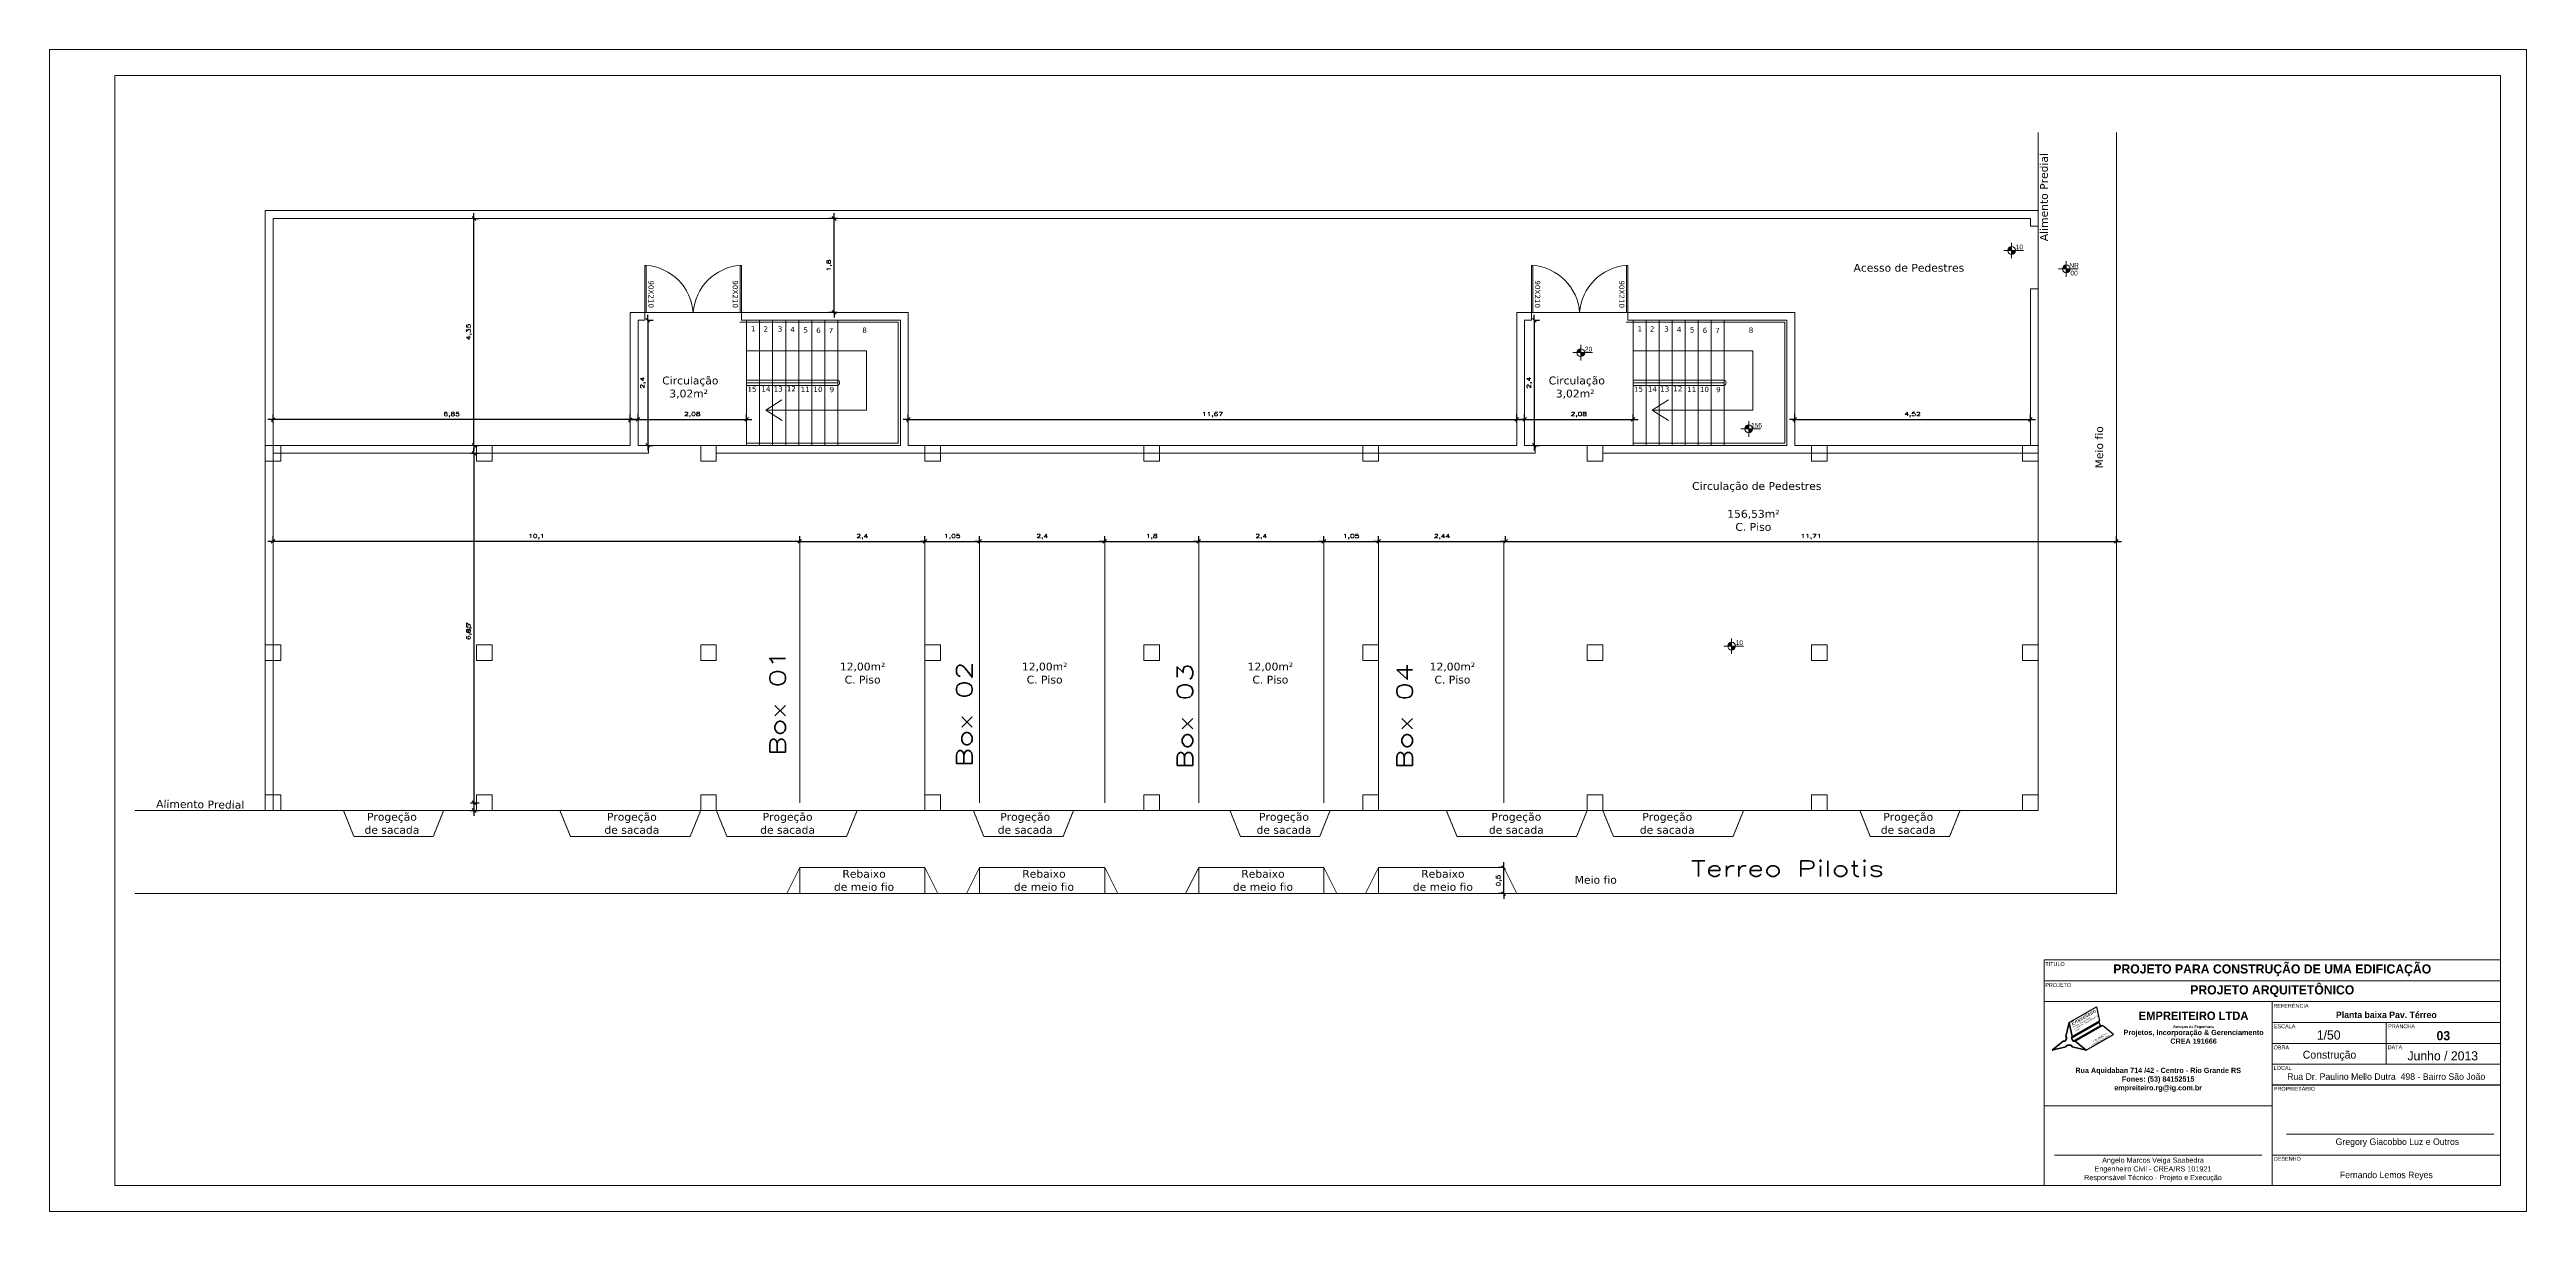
# Paper-space layout 'Planta baixa Pav.Térreo (5)' of a CAD drawing. Header units: millimetres. Extents: x -9 to 941, y 164 to 610.
# The model-space entities are those that its viewports show. They can reach past a viewport. Long polylines and large blocks are cut down to what shows.
import ezdxf

# ---------------------------------------------------------------- set-up
doc = ezdxf.new("R2010")
doc.units = ezdxf.units.MM
doc.linetypes.add('DASHED', pattern=[0.75, 0.5, -0.25])
for name, color, linetype in [('Auxiliar', 1, 'Continuous'), ('Camada1', 6, 'Continuous'), ('Camada2', 1, 'Continuous'), ('Camada4', 2, 'Continuous'), ('ESQUADRIA', 2, 'Continuous'), ('letras', 3, 'Continuous'), ('PAREDE', 6, 'Continuous'), ('SELO', 11, 'Continuous'), ('selo empreiteiro', 24, 'Continuous'), ('Textos', 2, 'Continuous')]:
    doc.layers.add(name, color=color, linetype=linetype)
doc.layers.add('Cota nível-baixa', color=240, linetype='Continuous', lineweight=5)
doc.layers.add('Prancha', color=6, linetype='Continuous', lineweight=20)
doc.styles.add('ARIAL', font='arial.ttf')
doc.styles.add('REGUA60', font='romansx2.shx', dxfattribs={"width": 1.4})
doc.styles.add('Régua 60', font='arial.ttf', dxfattribs={"height": 9})
doc.styles.get("Standard").update_dxf_attribs({"font": 'verdana.ttf'})
doc.dimstyles.new('Cota Vinícius1', dxfattribs={"dimscale": 0.05, "dimtxt": 1.5, "dimasz": 0.01, "dimexe": 2, "dimexo": 3, "dimgap": 0.98, "dimtad": 1, "dimlfac": -1, "dimrnd": 0.01, "dimtxsty": 'REGUA60', "dimblk": 'COTATR', "dimcen": 4, "dimdle": 4, "dimclrt": 2, "dimadec": 0, "dimazin": 0, "dimtfac": 1, "dimtmove": 2, "dimatfit": 2, "dimfxl": 0, "dimarcsym": 0})

# ---------------------------------------------------------------- blocks, each defined once
blk = doc.blocks.new('COTATR')
at = {"color": 3}
blk.add_line((-71, -71), (71, 71), dxfattribs=at)
at = {"color": 0, "linetype": 'ByBlock'}
blk.add_line((0, 0), (200, 0), dxfattribs=at)
blk = doc.blocks.new('*D364')
at = {"layer": 'Auxiliar', "color": 0, "lineweight": -2, "transparency": 16777216}
for p, q in [((643.519, -316.196), (643.624, -316.196)), ((643.524, -316.196), (643.524, -318.595)), ((643.519, -318.596), (643.624, -318.596))]:
    blk.add_line(p, q, dxfattribs=at)
at = {"layer": 'Defpoints', "color": 0, "lineweight": 0, "transparency": 16777216}
for p in [(643.338, -316.196), (643.338, -318.596), (643.524, -318.596)]:
    blk.add_point(p, dxfattribs=at)
at = {"layer": 'Auxiliar', "color": 0, "lineweight": -2, "transparency": 16777216, "xscale": 0.0005, "yscale": 0.0005, "zscale": 0.0005}
for p, rotation in [((643.524, -316.196), 90), ((643.524, -318.596), 270)]:
    blk.add_blockref('COTATR', p, dxfattribs=dict(at, rotation=rotation))
at = {"layer": 'Auxiliar', "color": 2, "lineweight": 0, "transparency": 16777216, "insert": (643.431, -317.396), "char_height": 0.075, "attachment_point": 5, "rotation": 90, "style": 'REGUA60'}
blk.add_mtext('2,4', dxfattribs=at)
blk = doc.blocks.new('*D365')
at = {"layer": 'Auxiliar', "color": 0, "lineweight": -2, "transparency": 16777216}
for p, q in [((643.338, -318.104), (643.338, -317.999)), ((643.339, -318.099), (645.418, -318.099)), ((645.418, -318.104), (645.418, -317.999))]:
    blk.add_line(p, q, dxfattribs=at)
at = {"layer": 'Defpoints', "color": 0, "lineweight": 0, "transparency": 16777216}
for p in [(645.418, -318.099), (643.338, -318.596), (645.418, -318.596)]:
    blk.add_point(p, dxfattribs=at)
at = {"layer": 'Auxiliar', "color": 0, "lineweight": -2, "transparency": 16777216, "xscale": 0.0005, "yscale": 0.0005, "zscale": 0.0005, "rotation": 180}
blk.add_blockref('COTATR', (643.338, -318.099), dxfattribs=at)
at = {"layer": 'Auxiliar', "color": 0, "lineweight": -2, "transparency": 16777216, "xscale": 0.0005, "yscale": 0.0005, "zscale": 0.0005}
blk.add_blockref('COTATR', (645.418, -318.099), dxfattribs=at)
at = {"layer": 'Auxiliar', "color": 2, "lineweight": 0, "transparency": 16777216, "insert": (644.378, -318.005), "char_height": 0.075, "attachment_point": 5, "style": 'REGUA60'}
blk.add_mtext('2,08', dxfattribs=at)
blk = doc.blocks.new('*D366')
at = {"layer": 'Auxiliar', "color": 0, "lineweight": -2, "transparency": 16777216}
for p, q in [((660.519, -316.196), (660.624, -316.196)), ((660.524, -316.196), (660.524, -318.595)), ((660.519, -318.596), (660.624, -318.596))]:
    blk.add_line(p, q, dxfattribs=at)
at = {"layer": 'Defpoints', "color": 0, "lineweight": 0, "transparency": 16777216}
for p in [(660.338, -316.196), (660.338, -318.596), (660.524, -318.596)]:
    blk.add_point(p, dxfattribs=at)
at = {"layer": 'Auxiliar', "color": 0, "lineweight": -2, "transparency": 16777216, "xscale": 0.0005, "yscale": 0.0005, "zscale": 0.0005}
for p, rotation in [((660.524, -316.196), 90), ((660.524, -318.596), 270)]:
    blk.add_blockref('COTATR', p, dxfattribs=dict(at, rotation=rotation))
at = {"layer": 'Auxiliar', "color": 2, "lineweight": 0, "transparency": 16777216, "insert": (660.431, -317.396), "char_height": 0.075, "attachment_point": 5, "rotation": 90, "style": 'REGUA60'}
blk.add_mtext('2,4', dxfattribs=at)
blk = doc.blocks.new('*D367')
at = {"layer": 'Auxiliar', "color": 0, "lineweight": -2, "transparency": 16777216}
for p, q in [((660.338, -318.104), (660.338, -317.999)), ((660.339, -318.099), (662.418, -318.099)), ((662.418, -318.104), (662.418, -317.999))]:
    blk.add_line(p, q, dxfattribs=at)
at = {"layer": 'Defpoints', "color": 0, "lineweight": 0, "transparency": 16777216}
for p in [(662.418, -318.099), (660.338, -318.596), (662.418, -318.596)]:
    blk.add_point(p, dxfattribs=at)
at = {"layer": 'Auxiliar', "color": 0, "lineweight": -2, "transparency": 16777216, "xscale": 0.0005, "yscale": 0.0005, "zscale": 0.0005, "rotation": 180}
blk.add_blockref('COTATR', (660.338, -318.099), dxfattribs=at)
at = {"layer": 'Auxiliar', "color": 0, "lineweight": -2, "transparency": 16777216, "xscale": 0.0005, "yscale": 0.0005, "zscale": 0.0005}
blk.add_blockref('COTATR', (662.418, -318.099), dxfattribs=at)
at = {"layer": 'Auxiliar', "color": 2, "lineweight": 0, "transparency": 16777216, "insert": (661.378, -318.005), "char_height": 0.075, "attachment_point": 5, "style": 'REGUA60'}
blk.add_mtext('2,08', dxfattribs=at)
blk = doc.blocks.new('*D368')
at = {"layer": 'Auxiliar', "color": 0, "lineweight": -2, "transparency": 16777216}
for p, q in [((640.126, -318.746), (640.288, -318.746)), ((640.126, -325.596), (640.288, -325.596))]:
    blk.add_line(p, q, dxfattribs=at)
at = {"layer": 'Auxiliar', "color": 0, "linetype": 'ByBlock', "lineweight": -2, "transparency": 16777216}
blk.add_line((640.188, -318.746), (640.188, -325.595), dxfattribs=at)
at = {"layer": 'Defpoints', "color": 0, "lineweight": 0, "transparency": 16777216}
for p in [(636.338, -318.746), (636.338, -325.596), (640.188, -325.596)]:
    blk.add_point(p, dxfattribs=at)
at = {"layer": 'Auxiliar', "color": 0, "lineweight": -2, "transparency": 16777216, "xscale": 0.0005, "yscale": 0.0005, "zscale": 0.0005}
for p, rotation in [((640.188, -318.746), 90), ((640.188, -325.596), 270)]:
    blk.add_blockref('COTATR', p, dxfattribs=dict(at, rotation=rotation))
at = {"layer": 'Auxiliar', "color": 2, "lineweight": 0, "transparency": 16777216, "insert": (640.095, -322.171), "char_height": 0.075, "attachment_point": 5, "rotation": 90, "style": 'REGUA60'}
blk.add_mtext('6,85', dxfattribs=at)
blk = doc.blocks.new('*D369')
at = {"layer": 'Auxiliar', "color": 0, "lineweight": -2, "transparency": 16777216}
for p, q in [((647.161, -314.246), (646.998, -314.246)), ((647.161, -316.046), (646.998, -316.046))]:
    blk.add_line(p, q, dxfattribs=at)
at = {"layer": 'Auxiliar', "color": 0, "linetype": 'ByBlock', "lineweight": -2, "transparency": 16777216}
blk.add_line((647.098, -316.045), (647.098, -314.246), dxfattribs=at)
at = {"layer": 'Defpoints', "color": 0, "lineweight": 0, "transparency": 16777216}
for p in [(647.098, -314.246), (648.518, -314.246), (648.518, -316.046)]:
    blk.add_point(p, dxfattribs=at)
at = {"layer": 'Auxiliar', "color": 0, "lineweight": -2, "transparency": 16777216, "xscale": 0.0005, "yscale": 0.0005, "zscale": 0.0005}
for p, rotation in [((647.098, -314.246), 90), ((647.098, -316.046), 270)]:
    blk.add_blockref('COTATR', p, dxfattribs=dict(at, rotation=rotation))
at = {"layer": 'Auxiliar', "color": 2, "lineweight": 0, "transparency": 16777216, "insert": (647.004, -315.146), "char_height": 0.075, "attachment_point": 5, "rotation": 90, "style": 'REGUA60'}
blk.add_mtext('1,8', dxfattribs=at)
blk = doc.blocks.new('*D370')
at = {"layer": 'Auxiliar', "color": 0, "lineweight": -2, "transparency": 16777216}
for p, q in [((636.338, -318.164), (636.338, -318.001)), ((643.188, -318.164), (643.188, -318.001))]:
    blk.add_line(p, q, dxfattribs=at)
at = {"layer": 'Auxiliar', "color": 0, "linetype": 'ByBlock', "lineweight": -2, "transparency": 16777216}
blk.add_line((643.188, -318.101), (636.339, -318.101), dxfattribs=at)
at = {"layer": 'Defpoints', "color": 0, "lineweight": 0, "transparency": 16777216}
for p in [(636.338, -318.101), (636.338, -318.596), (643.188, -318.596)]:
    blk.add_point(p, dxfattribs=at)
at = {"layer": 'Auxiliar', "color": 0, "lineweight": -2, "transparency": 16777216, "xscale": 0.0005, "yscale": 0.0005, "zscale": 0.0005, "rotation": 180}
blk.add_blockref('COTATR', (636.338, -318.101), dxfattribs=at)
at = {"layer": 'Auxiliar', "color": 0, "lineweight": -2, "transparency": 16777216, "xscale": 0.0005, "yscale": 0.0005, "zscale": 0.0005}
blk.add_blockref('COTATR', (643.188, -318.101), dxfattribs=at)
at = {"layer": 'Auxiliar', "color": 2, "lineweight": 0, "transparency": 16777216, "insert": (639.763, -318.007), "char_height": 0.075, "attachment_point": 5, "style": 'REGUA60'}
blk.add_mtext('6,85', dxfattribs=at)
blk = doc.blocks.new('*D371')
at = {"layer": 'Auxiliar', "color": 0, "lineweight": -2, "transparency": 16777216}
for p, q in [((640.126, -318.746), (640.288, -318.746)), ((640.126, -325.446), (640.288, -325.446))]:
    blk.add_line(p, q, dxfattribs=at)
at = {"layer": 'Auxiliar', "color": 0, "linetype": 'ByBlock', "lineweight": -2, "transparency": 16777216}
blk.add_line((640.188, -318.746), (640.188, -325.445), dxfattribs=at)
at = {"layer": 'Defpoints', "color": 0, "lineweight": 0, "transparency": 16777216}
for p in [(636.338, -318.746), (636.338, -325.446), (640.188, -325.446)]:
    blk.add_point(p, dxfattribs=at)
at = {"layer": 'Auxiliar', "color": 0, "lineweight": -2, "transparency": 16777216, "xscale": 0.0005, "yscale": 0.0005, "zscale": 0.0005}
for p, rotation in [((640.188, -318.746), 90), ((640.188, -325.446), 270)]:
    blk.add_blockref('COTATR', p, dxfattribs=dict(at, rotation=rotation))
at = {"layer": 'Auxiliar', "color": 2, "lineweight": 0, "transparency": 16777216, "insert": (640.095, -322.096), "char_height": 0.075, "attachment_point": 5, "rotation": 90, "style": 'REGUA60'}
blk.add_mtext('6,7', dxfattribs=at)
blk = doc.blocks.new('*D372')
at = {"layer": 'Auxiliar', "color": 0, "lineweight": -2, "transparency": 16777216}
for p, q in [((640.189, -314.246), (640.289, -314.246)), ((640.189, -318.596), (640.289, -318.596))]:
    blk.add_line(p, q, dxfattribs=at)
at = {"layer": 'Auxiliar', "color": 0, "linetype": 'ByBlock', "lineweight": -2, "transparency": 16777216}
blk.add_line((640.189, -318.595), (640.189, -314.246), dxfattribs=at)
at = {"layer": 'Defpoints', "color": 0, "lineweight": 0, "transparency": 16777216}
for p in [(640.174, -314.246), (640.189, -314.246), (640.174, -318.596)]:
    blk.add_point(p, dxfattribs=at)
at = {"layer": 'Auxiliar', "color": 0, "lineweight": -2, "transparency": 16777216, "xscale": 0.0005, "yscale": 0.0005, "zscale": 0.0005}
for p, rotation in [((640.189, -314.246), 90), ((640.189, -318.596), 270)]:
    blk.add_blockref('COTATR', p, dxfattribs=dict(at, rotation=rotation))
at = {"layer": 'Auxiliar', "color": 2, "lineweight": 0, "transparency": 16777216, "insert": (640.096, -316.421), "char_height": 0.075, "attachment_point": 5, "rotation": 90, "style": 'REGUA60'}
blk.add_mtext('4,35', dxfattribs=at)
blk = doc.blocks.new('*D374')
at = {"layer": 'Auxiliar', "color": 0, "lineweight": -2, "transparency": 16777216}
for p, q in [((659.938, -326.689), (659.838, -326.689)), ((659.938, -327.189), (659.838, -327.189))]:
    blk.add_line(p, q, dxfattribs=at)
at = {"layer": 'Auxiliar', "color": 0, "linetype": 'ByBlock', "lineweight": -2, "transparency": 16777216}
blk.add_line((659.938, -327.188), (659.938, -326.689), dxfattribs=at)
at = {"layer": 'Defpoints', "color": 0, "lineweight": 0, "transparency": 16777216}
for p in [(659.938, -326.689), (659.938, -326.689), (659.938, -327.189)]:
    blk.add_point(p, dxfattribs=at)
at = {"layer": 'Auxiliar', "color": 0, "lineweight": -2, "transparency": 16777216, "xscale": 0.0005, "yscale": 0.0005, "zscale": 0.0005}
for p, rotation in [((659.938, -326.689), 90), ((659.938, -327.189), 270)]:
    blk.add_blockref('COTATR', p, dxfattribs=dict(at, rotation=rotation))
at = {"layer": 'Auxiliar', "color": 2, "lineweight": 0, "transparency": 16777216, "insert": (659.845, -326.939), "char_height": 0.075, "attachment_point": 5, "rotation": 90, "style": 'REGUA60'}
blk.add_mtext('0,5', dxfattribs=at)
blk = doc.blocks.new('*D375')
at = {"layer": 'Auxiliar', "color": 0, "lineweight": -2, "transparency": 16777216}
for p, q in [((636.338, -320.438), (636.338, -320.338)), ((646.438, -320.438), (646.438, -320.338))]:
    blk.add_line(p, q, dxfattribs=at)
at = {"layer": 'Auxiliar', "color": 0, "linetype": 'ByBlock', "lineweight": -2, "transparency": 16777216}
blk.add_line((646.438, -320.438), (636.339, -320.438), dxfattribs=at)
at = {"layer": 'Defpoints', "color": 0, "lineweight": 0, "transparency": 16777216}
for p in [(636.338, -320.438), (636.338, -320.446), (646.438, -320.446)]:
    blk.add_point(p, dxfattribs=at)
at = {"layer": 'Auxiliar', "color": 0, "lineweight": -2, "transparency": 16777216, "xscale": 0.0005, "yscale": 0.0005, "zscale": 0.0005, "rotation": 180}
blk.add_blockref('COTATR', (636.338, -320.438), dxfattribs=at)
at = {"layer": 'Auxiliar', "color": 0, "lineweight": -2, "transparency": 16777216, "xscale": 0.0005, "yscale": 0.0005, "zscale": 0.0005}
blk.add_blockref('COTATR', (646.438, -320.438), dxfattribs=at)
at = {"layer": 'Auxiliar', "color": 2, "lineweight": 0, "transparency": 16777216, "insert": (641.388, -320.345), "char_height": 0.075, "attachment_point": 5, "style": 'REGUA60'}
blk.add_mtext('10,1', dxfattribs=at)
blk = doc.blocks.new('*D376')
at = {"layer": 'Auxiliar', "color": 0, "lineweight": -2, "transparency": 16777216}
for p, q in [((646.438, -320.438), (646.438, -320.338)), ((648.838, -320.438), (648.838, -320.338))]:
    blk.add_line(p, q, dxfattribs=at)
at = {"layer": 'Auxiliar', "color": 0, "linetype": 'ByBlock', "lineweight": -2, "transparency": 16777216}
blk.add_line((646.439, -320.438), (648.838, -320.438), dxfattribs=at)
at = {"layer": 'Defpoints', "color": 0, "lineweight": 0, "transparency": 16777216}
for p in [(646.438, -320.446), (648.838, -320.438), (648.838, -320.446)]:
    blk.add_point(p, dxfattribs=at)
at = {"layer": 'Auxiliar', "color": 0, "lineweight": -2, "transparency": 16777216, "xscale": 0.0005, "yscale": 0.0005, "zscale": 0.0005, "rotation": 180}
blk.add_blockref('COTATR', (646.438, -320.438), dxfattribs=at)
at = {"layer": 'Auxiliar', "color": 0, "lineweight": -2, "transparency": 16777216, "xscale": 0.0005, "yscale": 0.0005, "zscale": 0.0005}
blk.add_blockref('COTATR', (648.838, -320.438), dxfattribs=at)
at = {"layer": 'Auxiliar', "color": 2, "lineweight": 0, "transparency": 16777216, "insert": (647.638, -320.345), "char_height": 0.075, "attachment_point": 5, "style": 'REGUA60'}
blk.add_mtext('2,4', dxfattribs=at)
blk = doc.blocks.new('*D377')
at = {"layer": 'Auxiliar', "color": 0, "lineweight": -2, "transparency": 16777216}
for p, q in [((648.838, -320.438), (648.838, -320.338)), ((649.888, -320.438), (649.888, -320.338))]:
    blk.add_line(p, q, dxfattribs=at)
at = {"layer": 'Auxiliar', "color": 0, "linetype": 'ByBlock', "lineweight": -2, "transparency": 16777216}
blk.add_line((648.839, -320.438), (649.888, -320.438), dxfattribs=at)
at = {"layer": 'Defpoints', "color": 0, "lineweight": 0, "transparency": 16777216}
for p in [(648.838, -320.446), (649.888, -320.438), (649.888, -320.438)]:
    blk.add_point(p, dxfattribs=at)
at = {"layer": 'Auxiliar', "color": 0, "lineweight": -2, "transparency": 16777216, "xscale": 0.0005, "yscale": 0.0005, "zscale": 0.0005, "rotation": 180}
blk.add_blockref('COTATR', (648.838, -320.438), dxfattribs=at)
at = {"layer": 'Auxiliar', "color": 0, "lineweight": -2, "transparency": 16777216, "xscale": 0.0005, "yscale": 0.0005, "zscale": 0.0005}
blk.add_blockref('COTATR', (649.888, -320.438), dxfattribs=at)
at = {"layer": 'Auxiliar', "color": 2, "lineweight": 0, "transparency": 16777216, "insert": (649.363, -320.345), "char_height": 0.075, "attachment_point": 5, "style": 'REGUA60'}
blk.add_mtext('1,05', dxfattribs=at)
blk = doc.blocks.new('*D378')
at = {"layer": 'Auxiliar', "color": 0, "lineweight": -2, "transparency": 16777216}
for p, q in [((649.888, -320.438), (649.888, -320.338)), ((652.288, -320.438), (652.288, -320.338))]:
    blk.add_line(p, q, dxfattribs=at)
at = {"layer": 'Auxiliar', "color": 0, "linetype": 'ByBlock', "lineweight": -2, "transparency": 16777216}
blk.add_line((649.889, -320.438), (652.288, -320.438), dxfattribs=at)
at = {"layer": 'Defpoints', "color": 0, "lineweight": 0, "transparency": 16777216}
for p in [(649.888, -320.438), (652.288, -320.438), (652.288, -320.438)]:
    blk.add_point(p, dxfattribs=at)
at = {"layer": 'Auxiliar', "color": 0, "lineweight": -2, "transparency": 16777216, "xscale": 0.0005, "yscale": 0.0005, "zscale": 0.0005, "rotation": 180}
blk.add_blockref('COTATR', (649.888, -320.438), dxfattribs=at)
at = {"layer": 'Auxiliar', "color": 0, "lineweight": -2, "transparency": 16777216, "xscale": 0.0005, "yscale": 0.0005, "zscale": 0.0005}
blk.add_blockref('COTATR', (652.288, -320.438), dxfattribs=at)
at = {"layer": 'Auxiliar', "color": 2, "lineweight": 0, "transparency": 16777216, "insert": (651.088, -320.345), "char_height": 0.075, "attachment_point": 5, "style": 'REGUA60'}
blk.add_mtext('2,4', dxfattribs=at)
blk = doc.blocks.new('*D379')
at = {"layer": 'Auxiliar', "color": 0, "lineweight": -2, "transparency": 16777216}
for p, q in [((652.288, -320.438), (652.288, -320.338)), ((654.088, -320.438), (654.088, -320.338))]:
    blk.add_line(p, q, dxfattribs=at)
at = {"layer": 'Auxiliar', "color": 0, "linetype": 'ByBlock', "lineweight": -2, "transparency": 16777216}
blk.add_line((652.289, -320.438), (654.088, -320.438), dxfattribs=at)
at = {"layer": 'Defpoints', "color": 0, "lineweight": 0, "transparency": 16777216}
for p in [(652.288, -320.438), (654.088, -320.438), (654.088, -320.438)]:
    blk.add_point(p, dxfattribs=at)
at = {"layer": 'Auxiliar', "color": 0, "lineweight": -2, "transparency": 16777216, "xscale": 0.0005, "yscale": 0.0005, "zscale": 0.0005, "rotation": 180}
blk.add_blockref('COTATR', (652.288, -320.438), dxfattribs=at)
at = {"layer": 'Auxiliar', "color": 0, "lineweight": -2, "transparency": 16777216, "xscale": 0.0005, "yscale": 0.0005, "zscale": 0.0005}
blk.add_blockref('COTATR', (654.088, -320.438), dxfattribs=at)
at = {"layer": 'Auxiliar', "color": 2, "lineweight": 0, "transparency": 16777216, "insert": (653.188, -320.345), "char_height": 0.075, "attachment_point": 5, "style": 'REGUA60'}
blk.add_mtext('1,8', dxfattribs=at)
blk = doc.blocks.new('*D380')
at = {"layer": 'Auxiliar', "color": 0, "lineweight": -2, "transparency": 16777216}
for p, q in [((654.088, -320.438), (654.088, -320.338)), ((656.488, -320.438), (656.488, -320.338))]:
    blk.add_line(p, q, dxfattribs=at)
at = {"layer": 'Auxiliar', "color": 0, "linetype": 'ByBlock', "lineweight": -2, "transparency": 16777216}
blk.add_line((654.089, -320.438), (656.488, -320.438), dxfattribs=at)
at = {"layer": 'Defpoints', "color": 0, "lineweight": 0, "transparency": 16777216}
for p in [(654.088, -320.438), (656.488, -320.438), (656.488, -320.438)]:
    blk.add_point(p, dxfattribs=at)
at = {"layer": 'Auxiliar', "color": 0, "lineweight": -2, "transparency": 16777216, "xscale": 0.0005, "yscale": 0.0005, "zscale": 0.0005, "rotation": 180}
blk.add_blockref('COTATR', (654.088, -320.438), dxfattribs=at)
at = {"layer": 'Auxiliar', "color": 0, "lineweight": -2, "transparency": 16777216, "xscale": 0.0005, "yscale": 0.0005, "zscale": 0.0005}
blk.add_blockref('COTATR', (656.488, -320.438), dxfattribs=at)
at = {"layer": 'Auxiliar', "color": 2, "lineweight": 0, "transparency": 16777216, "insert": (655.288, -320.345), "char_height": 0.075, "attachment_point": 5, "style": 'REGUA60'}
blk.add_mtext('2,4', dxfattribs=at)
blk = doc.blocks.new('*D381')
at = {"layer": 'Auxiliar', "color": 0, "lineweight": -2, "transparency": 16777216}
for p, q in [((656.488, -320.438), (656.488, -320.338)), ((657.538, -320.438), (657.538, -320.338))]:
    blk.add_line(p, q, dxfattribs=at)
at = {"layer": 'Auxiliar', "color": 0, "linetype": 'ByBlock', "lineweight": -2, "transparency": 16777216}
blk.add_line((656.489, -320.438), (657.538, -320.438), dxfattribs=at)
at = {"layer": 'Defpoints', "color": 0, "lineweight": 0, "transparency": 16777216}
for p in [(656.488, -320.438), (657.538, -320.438), (657.538, -320.438)]:
    blk.add_point(p, dxfattribs=at)
at = {"layer": 'Auxiliar', "color": 0, "lineweight": -2, "transparency": 16777216, "xscale": 0.0005, "yscale": 0.0005, "zscale": 0.0005, "rotation": 180}
blk.add_blockref('COTATR', (656.488, -320.438), dxfattribs=at)
at = {"layer": 'Auxiliar', "color": 0, "lineweight": -2, "transparency": 16777216, "xscale": 0.0005, "yscale": 0.0005, "zscale": 0.0005}
blk.add_blockref('COTATR', (657.538, -320.438), dxfattribs=at)
at = {"layer": 'Auxiliar', "color": 2, "lineweight": 0, "transparency": 16777216, "insert": (657.013, -320.345), "char_height": 0.075, "attachment_point": 5, "style": 'REGUA60'}
blk.add_mtext('1,05', dxfattribs=at)
blk = doc.blocks.new('*D382')
at = {"layer": 'Auxiliar', "color": 0, "lineweight": -2, "transparency": 16777216}
for p, q in [((657.538, -320.438), (657.538, -320.338)), ((659.974, -320.438), (659.974, -320.338))]:
    blk.add_line(p, q, dxfattribs=at)
at = {"layer": 'Auxiliar', "color": 0, "linetype": 'ByBlock', "lineweight": -2, "transparency": 16777216}
blk.add_line((657.539, -320.438), (659.973, -320.438), dxfattribs=at)
at = {"layer": 'Defpoints', "color": 0, "lineweight": 0, "transparency": 16777216}
for p in [(657.538, -320.438), (659.974, -320.438), (659.974, -320.481)]:
    blk.add_point(p, dxfattribs=at)
at = {"layer": 'Auxiliar', "color": 0, "lineweight": -2, "transparency": 16777216, "xscale": 0.0005, "yscale": 0.0005, "zscale": 0.0005, "rotation": 180}
blk.add_blockref('COTATR', (657.538, -320.438), dxfattribs=at)
at = {"layer": 'Auxiliar', "color": 0, "lineweight": -2, "transparency": 16777216, "xscale": 0.0005, "yscale": 0.0005, "zscale": 0.0005}
blk.add_blockref('COTATR', (659.974, -320.438), dxfattribs=at)
at = {"layer": 'Auxiliar', "color": 2, "lineweight": 0, "transparency": 16777216, "insert": (658.756, -320.345), "char_height": 0.075, "attachment_point": 5, "style": 'REGUA60'}
blk.add_mtext('2,44', dxfattribs=at)
blk = doc.blocks.new('*D383')
at = {"layer": 'Auxiliar', "color": 0, "lineweight": -2, "transparency": 16777216}
for p, q in [((659.974, -320.438), (659.974, -320.338)), ((671.688, -320.438), (671.688, -320.338))]:
    blk.add_line(p, q, dxfattribs=at)
at = {"layer": 'Auxiliar', "color": 0, "linetype": 'ByBlock', "lineweight": -2, "transparency": 16777216}
blk.add_line((659.974, -320.438), (671.688, -320.438), dxfattribs=at)
at = {"layer": 'Defpoints', "color": 0, "lineweight": 0, "transparency": 16777216}
for p in [(659.974, -320.481), (671.688, -320.438), (671.688, -320.481)]:
    blk.add_point(p, dxfattribs=at)
at = {"layer": 'Auxiliar', "color": 0, "lineweight": -2, "transparency": 16777216, "xscale": 0.0005, "yscale": 0.0005, "zscale": 0.0005, "rotation": 180}
blk.add_blockref('COTATR', (659.974, -320.438), dxfattribs=at)
at = {"layer": 'Auxiliar', "color": 0, "lineweight": -2, "transparency": 16777216, "xscale": 0.0005, "yscale": 0.0005, "zscale": 0.0005}
blk.add_blockref('COTATR', (671.688, -320.438), dxfattribs=at)
at = {"layer": 'Auxiliar', "color": 2, "lineweight": 0, "transparency": 16777216, "insert": (665.831, -320.345), "char_height": 0.075, "attachment_point": 5, "style": 'REGUA60'}
blk.add_mtext('11,71', dxfattribs=at)
blk = doc.blocks.new('*D390')
at = {"layer": 'Auxiliar', "color": 0, "lineweight": -2, "transparency": 16777216}
for p, q in [((648.518, -318.161), (648.518, -317.999)), ((660.188, -318.161), (660.188, -317.999))]:
    blk.add_line(p, q, dxfattribs=at)
at = {"layer": 'Auxiliar', "color": 0, "linetype": 'ByBlock', "lineweight": -2, "transparency": 16777216}
blk.add_line((648.519, -318.099), (660.188, -318.099), dxfattribs=at)
at = {"layer": 'Defpoints', "color": 0, "lineweight": 0, "transparency": 16777216}
for p in [(660.188, -318.099), (648.518, -318.596), (660.188, -318.596)]:
    blk.add_point(p, dxfattribs=at)
at = {"layer": 'Auxiliar', "color": 0, "lineweight": -2, "transparency": 16777216, "xscale": 0.0005, "yscale": 0.0005, "zscale": 0.0005, "rotation": 180}
blk.add_blockref('COTATR', (648.518, -318.099), dxfattribs=at)
at = {"layer": 'Auxiliar', "color": 0, "lineweight": -2, "transparency": 16777216, "xscale": 0.0005, "yscale": 0.0005, "zscale": 0.0005}
blk.add_blockref('COTATR', (660.188, -318.099), dxfattribs=at)
at = {"layer": 'Auxiliar', "color": 2, "lineweight": 0, "transparency": 16777216, "insert": (654.353, -318.005), "char_height": 0.075, "attachment_point": 5, "style": 'REGUA60'}
blk.add_mtext('11,67', dxfattribs=at)
blk = doc.blocks.new('*D391')
at = {"layer": 'Auxiliar', "color": 0, "lineweight": -2, "transparency": 16777216}
for p, q in [((665.518, -318.161), (665.518, -317.999)), ((670.038, -318.161), (670.038, -317.999))]:
    blk.add_line(p, q, dxfattribs=at)
at = {"layer": 'Auxiliar', "color": 0, "linetype": 'ByBlock', "lineweight": -2, "transparency": 16777216}
blk.add_line((665.519, -318.099), (670.038, -318.099), dxfattribs=at)
at = {"layer": 'Defpoints', "color": 0, "lineweight": 0, "transparency": 16777216}
for p in [(670.038, -318.099), (665.518, -318.596), (670.038, -318.596)]:
    blk.add_point(p, dxfattribs=at)
at = {"layer": 'Auxiliar', "color": 0, "lineweight": -2, "transparency": 16777216, "xscale": 0.0005, "yscale": 0.0005, "zscale": 0.0005, "rotation": 180}
blk.add_blockref('COTATR', (665.518, -318.099), dxfattribs=at)
at = {"layer": 'Auxiliar', "color": 0, "lineweight": -2, "transparency": 16777216, "xscale": 0.0005, "yscale": 0.0005, "zscale": 0.0005}
blk.add_blockref('COTATR', (670.038, -318.099), dxfattribs=at)
at = {"layer": 'Auxiliar', "color": 2, "lineweight": 0, "transparency": 16777216, "insert": (667.778, -318.005), "char_height": 0.075, "attachment_point": 5, "style": 'REGUA60'}
blk.add_mtext('4,52', dxfattribs=at)

msp = doc.modelspace()

# ---------------------------------------------------------------- hatches: boundary and pattern name
at = {"layer": 'Cota nível-baixa', "ltscale": 0.8}
h = msp.add_hatch(color=251, dxfattribs=at)
h.paths.add_polyline_path([(669.678, -314.935), (669.678, -314.86), (669.678, -314.86), (669.753, -314.86, -0.414214)])
h.paths.add_polyline_path([(669.678, -314.86), (669.603, -314.86, -0.414214), (669.678, -314.785)])
h = msp.add_hatch(color=251, dxfattribs=at)
h.paths.add_polyline_path([(670.727, -315.287), (670.727, -315.212), (670.727, -315.212), (670.802, -315.212, -0.414214)])
h.paths.add_polyline_path([(670.727, -315.212), (670.652, -315.212, -0.414214), (670.727, -315.137)])
h = msp.add_hatch(color=251, dxfattribs=at)
h.paths.add_polyline_path([(661.416, -316.893), (661.416, -316.819), (661.416, -316.818), (661.491, -316.818, -0.414214)])
h.paths.add_polyline_path([(661.416, -316.818), (661.341, -316.818, -0.414214), (661.416, -316.743)])
h = msp.add_hatch(color=251, dxfattribs=at)
h.paths.add_polyline_path([(664.636, -318.354), (664.636, -318.28), (664.636, -318.279), (664.711, -318.279, -0.414214)])
h.paths.add_polyline_path([(664.636, -318.279), (664.561, -318.279, -0.414214), (664.636, -318.204)])
h = msp.add_hatch(color=251, dxfattribs=at)
h.paths.add_polyline_path([(664.309, -322.519), (664.309, -322.445), (664.309, -322.444), (664.384, -322.444, -0.414214)])
h.paths.add_polyline_path([(664.309, -322.444), (664.234, -322.444, -0.414214), (664.309, -322.369)])

# ---------------------------------------------------------------- linework, layer by layer
at = {"layer": 'Auxiliar', "lineweight": 0}
for p, q in [((670.188, -314.096), (670.188, -312.596)), ((671.688, -327.189), (671.688, -312.596)), ((645.418, -316.786), (647.718, -316.786)), ((647.718, -316.786), (647.718, -317.92)), ((662.418, -316.786), (664.718, -316.786)), ((664.718, -316.786), (664.718, -317.92)), ((645.786, -317.92), (646.096, -317.724)), ((662.786, -317.92), (663.096, -317.724)), ((647.718, -317.92), (645.786, -317.92)), ((645.786, -317.92), (646.101, -318.121)), ((646.101, -318.121), (645.786, -317.92)), ((664.718, -317.92), (662.786, -317.92)), ((662.786, -317.92), (663.101, -318.121)), ((663.101, -318.121), (662.786, -317.92)), ((648.838, -320.446), (646.438, -320.446)), ((646.438, -320.446), (646.438, -325.446)), ((649.888, -320.446), (652.288, -320.446)), ((652.288, -320.446), (652.288, -325.446)), ((654.088, -320.446), (656.488, -320.446)), ((656.488, -320.446), (656.488, -325.446)), ((657.538, -320.446), (659.938, -320.446)), ((659.938, -320.446), (659.938, -325.446)), ((636.188, -325.596), (633.688, -325.596)), ((669.888, -325.596), (669.888, -325.596)), ((670.188, -325.596), (670.188, -325.596)), ((670.188, -325.596), (670.188, -325.596)), ((646.188, -327.189), (646.438, -326.689)), ((649.088, -327.189), (648.838, -326.689)), ((649.638, -327.189), (649.888, -326.689)), ((652.538, -327.189), (652.288, -326.689)), ((653.838, -327.189), (654.088, -326.689)), ((656.738, -327.189), (656.488, -326.689)), ((657.288, -327.189), (657.538, -326.689)), ((660.188, -327.189), (659.938, -326.689)), ((671.688, -327.189), (633.688, -327.189)), ((646.438, -327.189), (646.188, -327.189)), ((648.838, -327.189), (649.088, -327.189))]:
    msp.add_line(p, q, dxfattribs=at)
at = {"layer": 'Auxiliar', "color": 6, "lineweight": 0}
for p, q in [((670.188, -314.096), (636.188, -314.096)), ((636.188, -314.096), (636.188, -325.596)), ((670.038, -314.246), (636.338, -314.246)), ((636.338, -314.246), (636.338, -325.596)), ((670.188, -325.596), (670.188, -315.596)), ((643.188, -318.596), (636.338, -318.596)), ((643.338, -318.596), (643.538, -318.596)), ((643.538, -318.596), (643.538, -318.746)), ((648.368, -318.596), (644.838, -318.596)), ((660.188, -318.596), (648.518, -318.596)), ((660.338, -318.596), (660.538, -318.596)), ((660.538, -318.596), (660.538, -318.746)), ((665.368, -318.596), (661.838, -318.596)), ((665.518, -318.596), (670.038, -318.596)), ((643.538, -318.746), (636.338, -318.746)), ((660.538, -318.746), (644.838, -318.746)), ((661.838, -318.746), (670.188, -318.746)), ((670.188, -325.596), (636.188, -325.596))]:
    msp.add_line(p, q, dxfattribs=at)
at = {"layer": 'Auxiliar', "color": 1, "lineweight": 0}
for p, q in [((648.838, -325.296), (648.838, -320.446)), ((649.888, -325.446), (649.888, -320.446)), ((654.088, -325.446), (654.088, -320.446)), ((657.538, -325.296), (657.538, -320.446))]:
    msp.add_line(p, q, dxfattribs=at)
at = {"layer": 'Auxiliar', "linetype": 'DASHED', "lineweight": 0}
for p, q in [((636.488, -325.596), (637.688, -325.596)), ((637.888, -326.096), (637.688, -325.596)), ((639.608, -325.596), (639.408, -326.096)), ((639.608, -325.596), (641.838, -325.596)), ((641.838, -325.596), (642.042, -326.096)), ((644.335, -326.096), (644.538, -325.596)), ((645.042, -326.096), (644.838, -325.596)), ((647.538, -325.596), (647.335, -326.096)), ((647.538, -325.596), (649.768, -325.596)), ((649.768, -325.596), (649.968, -326.096)), ((651.488, -326.096), (651.688, -325.596)), ((651.688, -325.596), (653.038, -325.596)), ((653.338, -325.596), (654.688, -325.596)), ((654.888, -326.096), (654.688, -325.596)), ((656.608, -325.596), (656.408, -326.096)), ((656.608, -325.596), (658.838, -325.596)), ((658.838, -325.596), (659.042, -326.096)), ((661.335, -326.096), (661.538, -325.596)), ((662.042, -326.096), (661.838, -325.596)), ((664.538, -325.596), (664.335, -326.096)), ((664.538, -325.596), (666.768, -325.596)), ((666.768, -325.596), (666.968, -326.096)), ((668.488, -326.096), (668.688, -325.596)), ((668.688, -325.596), (669.888, -325.596)), ((639.408, -326.096), (637.888, -326.096)), ((642.042, -326.096), (644.335, -326.096)), ((647.335, -326.096), (645.042, -326.096)), ((649.968, -326.096), (651.488, -326.096)), ((656.408, -326.096), (654.888, -326.096)), ((659.042, -326.096), (661.335, -326.096)), ((664.335, -326.096), (662.042, -326.096)), ((666.968, -326.096), (668.488, -326.096))]:
    msp.add_line(p, q, dxfattribs=at)
at = {"layer": 'Auxiliar', "lineweight": 0}
for points in [[(646.438, -327.189), (648.838, -327.189), (648.838, -326.689), (646.438, -326.689)], [(649.888, -327.189), (652.288, -327.189), (652.288, -326.689), (649.888, -326.689)], [(654.088, -327.189), (656.488, -327.189), (656.488, -326.689), (654.088, -326.689)], [(657.538, -327.189), (659.938, -327.189), (659.938, -326.689), (657.538, -326.689)]]:
    msp.add_lwpolyline(points, close=True, dxfattribs=at)
at = {"layer": 'Camada1', "lineweight": 0}
for p, q in [((670.186, -315.596), (670.186, -314.396)), ((670.188, -315.596), (670.038, -315.596)), ((670.038, -315.596), (670.038, -318.596)), ((643.468, -316.046), (645.318, -316.046)), ((660.493, -316.046), (662.306, -316.046)), ((643.538, -318.596), (644.538, -318.596)), ((660.538, -318.596), (661.538, -318.596))]:
    msp.add_line(p, q, dxfattribs=at)
at = {"layer": 'Camada2', "lineweight": 0}
msp.add_line((669.888, -321.746), (669.888, -321.746), dxfattribs=at)
msp.add_line((669.888, -321.746), (669.888, -321.746), dxfattribs=at)
at = {"layer": 'Camada4', "lineweight": 0}
for p, q in [((643.468, -315.146), (643.468, -316.046)), ((643.493, -315.146), (643.468, -315.146)), ((643.493, -316.046), (643.493, -315.146)), ((645.293, -316.046), (645.293, -315.146)), ((645.293, -315.146), (645.318, -315.146)), ((645.318, -315.146), (645.318, -316.046)), ((660.468, -315.146), (660.468, -316.046)), ((660.493, -315.146), (660.468, -315.146)), ((660.493, -316.046), (660.493, -315.146)), ((662.293, -316.046), (662.293, -315.146)), ((662.293, -315.146), (662.318, -315.146)), ((662.318, -315.146), (662.318, -316.046)), ((643.468, -316.046), (643.493, -316.046)), ((645.318, -316.046), (645.293, -316.046)), ((660.468, -316.046), (660.493, -316.046)), ((662.318, -316.046), (662.293, -316.046))]:
    msp.add_line(p, q, dxfattribs=at)
for centre, start, end in [((643.421, -316.118), 4.2652, 85.7348), ((645.366, -316.118), 94.2652, 175.7348), ((660.421, -316.118), 4.2652, 85.7348), ((662.366, -316.118), 94.2652, 175.7348)]:
    msp.add_arc(centre, 0.975, start, end, dxfattribs=at)
at = {"layer": 'Cota nível-baixa', "lineweight": 5, "ltscale": 0.8}
for p, q in [((669.528, -314.86), (669.903, -314.86)), ((669.678, -315.01), (669.678, -314.711)), ((670.577, -315.212), (670.952, -315.212)), ((670.727, -315.362), (670.727, -315.063)), ((661.266, -316.818), (661.641, -316.818)), ((661.416, -316.968), (661.416, -316.67)), ((664.636, -318.429), (664.636, -318.131)), ((664.486, -318.279), (664.861, -318.279)), ((664.159, -322.444), (664.534, -322.444)), ((664.309, -322.594), (664.309, -322.296))]:
    msp.add_line(p, q, dxfattribs=at)
at = {"layer": 'Cota nível-baixa', "lineweight": 13, "ltscale": 0.8}
for centre in [(669.678, -314.86), (670.727, -315.212), (661.416, -316.818), (664.636, -318.279), (664.309, -322.444)]:
    msp.add_circle(centre, 0.075, dxfattribs=at)
at = {"layer": 'PAREDE', "lineweight": 0}
for p, q in [((670.038, -314.246), (670.038, -314.396)), ((670.038, -314.396), (670.188, -314.396)), ((670.188, -314.096), (670.188, -314.396)), ((643.188, -318.596), (643.188, -316.046)), ((643.338, -318.596), (643.338, -316.196)), ((645.318, -316.196), (648.368, -316.196)), ((645.418, -316.196), (645.418, -318.596)), ((645.668, -316.196), (645.668, -317.396)), ((645.918, -316.196), (645.918, -317.396)), ((646.168, -316.196), (646.168, -317.396)), ((646.418, -316.196), (646.418, -317.396)), ((646.668, -316.196), (646.668, -317.396)), ((646.918, -316.196), (646.918, -317.396)), ((647.168, -316.196), (647.168, -317.396)), ((648.368, -317.396), (648.368, -316.196)), ((648.518, -317.396), (648.518, -316.046)), ((660.188, -318.596), (660.188, -316.046)), ((660.338, -318.596), (660.338, -316.196)), ((662.318, -316.196), (665.368, -316.196)), ((662.418, -316.196), (662.418, -318.596)), ((662.668, -316.196), (662.668, -317.396)), ((662.918, -316.196), (662.918, -317.396)), ((663.168, -316.196), (663.168, -317.396)), ((663.418, -316.196), (663.418, -317.396)), ((663.668, -316.196), (663.668, -317.396)), ((663.918, -316.196), (663.918, -317.396)), ((664.168, -316.196), (664.168, -317.396)), ((665.368, -317.396), (665.368, -316.196)), ((665.518, -317.396), (665.518, -316.046)), ((645.418, -317.396), (647.168, -317.396)), ((645.668, -317.396), (645.668, -318.596)), ((645.918, -317.396), (645.918, -318.596)), ((646.168, -317.396), (646.168, -318.596)), ((646.418, -317.396), (646.418, -318.596)), ((646.668, -317.396), (646.668, -318.596)), ((646.918, -317.396), (646.918, -318.596)), ((647.168, -317.396), (647.168, -318.596)), ((648.368, -317.396), (648.368, -318.596)), ((648.518, -317.396), (648.518, -318.596)), ((662.418, -317.396), (664.168, -317.396)), ((662.668, -317.396), (662.668, -318.596)), ((662.918, -317.396), (662.918, -318.596)), ((663.168, -317.396), (663.168, -318.596)), ((663.418, -317.396), (663.418, -318.596)), ((663.668, -317.396), (663.668, -318.596)), ((663.918, -317.396), (663.918, -318.596)), ((664.168, -317.396), (664.168, -318.596)), ((665.368, -317.396), (665.368, -318.596)), ((665.518, -317.396), (665.518, -318.596)), ((648.368, -318.596), (645.418, -318.596)), ((665.368, -318.596), (662.418, -318.596)), ((669.888, -325.596), (669.888, -325.596))]:
    msp.add_line(p, q, dxfattribs=at)
at = {"layer": 'PAREDE', "color": 6, "lineweight": 0}
for p, q in [((643.468, -316.046), (643.188, -316.046)), ((643.338, -316.196), (643.468, -316.196)), ((643.468, -316.196), (643.468, -316.046)), ((645.318, -316.196), (645.318, -316.046)), ((645.318, -316.046), (648.518, -316.046)), ((660.468, -316.046), (660.188, -316.046)), ((660.338, -316.196), (660.468, -316.196)), ((660.468, -316.196), (660.468, -316.046)), ((662.318, -316.196), (662.318, -316.046)), ((662.318, -316.046), (665.518, -316.046))]:
    msp.add_line(p, q, dxfattribs=at)
at = {"layer": 'PAREDE', "color": 2, "lineweight": 0}
for p, q in [((645.288, -316.236), (648.328, -316.236)), ((648.328, -316.236), (648.328, -318.556)), ((662.288, -316.236), (665.328, -316.236)), ((665.328, -316.236), (665.328, -318.556)), ((645.418, -317.346), (647.168, -317.346)), ((645.418, -317.446), (647.168, -317.446)), ((662.418, -317.346), (664.168, -317.346)), ((662.418, -317.446), (664.168, -317.446)), ((645.418, -318.556), (648.328, -318.556)), ((662.418, -318.556), (665.328, -318.556))]:
    msp.add_line(p, q, dxfattribs=at)
at = {"layer": 'PAREDE', "color": 0, "lineweight": 0}
for points in [[(636.488, -318.596), (636.188, -318.596), (636.188, -318.896), (636.488, -318.896), (636.488, -318.596)], [(640.538, -318.596), (640.238, -318.596), (640.238, -318.896), (640.538, -318.896), (640.538, -318.596)], [(644.838, -318.596), (644.538, -318.596), (644.538, -318.896), (644.838, -318.896), (644.838, -318.596)], [(649.138, -318.596), (648.838, -318.596), (648.838, -318.896), (649.138, -318.896), (649.138, -318.596)], [(653.038, -318.596), (653.338, -318.596), (653.338, -318.896), (653.038, -318.896), (653.038, -318.596)], [(657.238, -318.596), (657.538, -318.596), (657.538, -318.896), (657.238, -318.896), (657.238, -318.596)], [(661.538, -318.596), (661.838, -318.596), (661.838, -318.896), (661.538, -318.896), (661.538, -318.596)], [(665.838, -318.596), (666.138, -318.596), (666.138, -318.896), (665.838, -318.896), (665.838, -318.596)], [(669.888, -318.596), (670.188, -318.596), (670.188, -318.896), (669.888, -318.896), (669.888, -318.596)], [(636.488, -322.421), (636.188, -322.421), (636.188, -322.721), (636.488, -322.721), (636.488, -322.421)], [(640.538, -322.421), (640.238, -322.421), (640.238, -322.721), (640.538, -322.721), (640.538, -322.421)], [(644.838, -322.421), (644.538, -322.421), (644.538, -322.721), (644.838, -322.721), (644.838, -322.421)], [(649.138, -322.421), (648.838, -322.421), (648.838, -322.721), (649.138, -322.721), (649.138, -322.421)], [(653.038, -322.421), (653.338, -322.421), (653.338, -322.721), (653.038, -322.721), (653.038, -322.421)], [(657.238, -322.421), (657.538, -322.421), (657.538, -322.721), (657.238, -322.721), (657.238, -322.421)], [(661.538, -322.421), (661.838, -322.421), (661.838, -322.721), (661.538, -322.721), (661.538, -322.421)], [(665.838, -322.421), (666.138, -322.421), (666.138, -322.721), (665.838, -322.721), (665.838, -322.421)], [(669.888, -322.421), (670.188, -322.421), (670.188, -322.721), (669.888, -322.721), (669.888, -322.421)], [(636.488, -325.296), (636.188, -325.296), (636.188, -325.596), (636.488, -325.596), (636.488, -325.296)], [(640.538, -325.296), (640.238, -325.296), (640.238, -325.596), (640.538, -325.596), (640.538, -325.296)], [(644.838, -325.296), (644.538, -325.296), (644.538, -325.596), (644.838, -325.596), (644.838, -325.296)], [(649.138, -325.296), (648.838, -325.296), (648.838, -325.596), (649.138, -325.596), (649.138, -325.296)], [(653.038, -325.296), (653.338, -325.296), (653.338, -325.596), (653.038, -325.596), (653.038, -325.296)], [(657.238, -325.296), (657.538, -325.296), (657.538, -325.596), (657.238, -325.596), (657.238, -325.296)], [(661.538, -325.296), (661.838, -325.296), (661.838, -325.596), (661.538, -325.596), (661.538, -325.296)], [(665.838, -325.296), (666.138, -325.296), (666.138, -325.596), (665.838, -325.596), (665.838, -325.296)], [(669.888, -325.296), (670.188, -325.296), (670.188, -325.596), (669.888, -325.596), (669.888, -325.296)]]:
    msp.add_lwpolyline(points, dxfattribs=at)
at = {"layer": 'PAREDE', "color": 2, "lineweight": 0}
for centre in [(647.146, -317.396), (664.146, -317.396)]:
    msp.add_arc(centre, 0.0547, 293.8932, 66.1068, dxfattribs=at)

# ---------------------------------------------------------------- texts
at = {"layer": 'Camada2', "lineweight": 0, "char_height": 0.3, "attachment_point": 2, "rotation": 90, "style": 'REGUA60'}
for s, insert in [('{\\C4;Box 01 }', (645.863, -323.535)), ('{\\C4;Box 02 }', (649.444, -323.752)), ('{\\C4;Box 03 }', (653.674, -323.789)), ('{\\C4;Box 04 }', (657.887, -323.789))]:
    msp.add_mtext(s, dxfattribs=dict(at, insert=insert))
at = {"layer": 'Camada2', "lineweight": 0, "insert": (665.381, -326.558), "char_height": 0.3, "attachment_point": 2, "style": 'REGUA60'}
msp.add_mtext('{\\C4;Terreo Pilotis}', dxfattribs=at)
at = {"layer": 'Cota nível-baixa', "ltscale": 0.8, "char_height": 0.09, "width": 0.22816, "attachment_point": 5, "style": 'Régua 60'}
for s, insert in [('{\\C7;10}', (669.827, -314.792)), ('{\\C7;\\PNR\\P00}', (670.876, -315.144)), ('{\\C7;20}', (661.565, -316.751)), ('{\\C7;156}', (664.785, -318.212)), ('{\\C7;10}', (664.458, -322.377))]:
    msp.add_mtext(s, dxfattribs=dict(at, insert=insert))
at = {"layer": 'ESQUADRIA', "lineweight": 0, "style": 'REGUA60'}
for s, insert, char_height, attachment_point, rotation in [('{\\fVerdana|b0|i0|c0|p34;\\C2;Alimento Predial}', (670.299, -313.836), 0.15, 5, 90), ('{\\fVerdana|b0|i0|c0|p34;\\C2;90X210}', (643.535, -315.963), 0.1, 9, 270), ('{\\fVerdana|b0|i0|c0|p34;\\C2;90X210}', (645.252, -315.963), 0.1, 3, 270), ('{\\fVerdana|b0|i0|c0|p34;\\C2;90X210}', (660.535, -315.963), 0.1, 9, 270), ('{\\fVerdana|b0|i0|c0|p34;\\C2;90X210}', (662.252, -315.963), 0.1, 3, 270), ('{\\fVerdana|b0|i0|c0|p34;\\C2;Meio fio}', (671.359, -318.633), 0.15, 5, 90), ('{\\fVerdana|b0|i0|c0|p34;\\C2;Alimento Predial}', (634.941, -325.479), 0.15, 5, 359.2919)]:
    msp.add_mtext(s, dxfattribs=dict(at, insert=insert, char_height=char_height, attachment_point=attachment_point, rotation=rotation))
for s, insert, char_height, attachment_point in [('{\\fVerdana|b0|i0|c0|p34;\\C2;1}', (645.503, -316.411), 0.1, 7), ('{\\fVerdana|b0|i0|c0|p34;\\C2;2}', (645.742, -316.415), 0.1, 7), ('{\\fVerdana|b0|i0|c0|p34;\\C2;3}', (646.016, -316.416), 0.1, 7), ('{\\fVerdana|b0|i0|c0|p34;\\C2;4}', (646.257, -316.425), 0.1, 7), ('{\\fVerdana|b0|i0|c0|p34;\\C2;5}', (646.507, -316.434), 0.1, 7), ('{\\fVerdana|b0|i0|c0|p34;\\C2;6}', (646.753, -316.443), 0.1, 7), ('{\\fVerdana|b0|i0|c0|p34;\\C2;7}', (646.994, -316.443), 0.1, 7), ('{\\fVerdana|b0|i0|c0|p34;\\C2;8}', (647.637, -316.439), 0.1, 7), ('{\\fVerdana|b0|i0|c0|p34;\\C2;1}', (662.503, -316.411), 0.1, 7), ('{\\fVerdana|b0|i0|c0|p34;\\C2;2}', (662.742, -316.415), 0.1, 7), ('{\\fVerdana|b0|i0|c0|p34;\\C2;3}', (663.016, -316.416), 0.1, 7), ('{\\fVerdana|b0|i0|c0|p34;\\C2;4}', (663.257, -316.425), 0.1, 7), ('{\\fVerdana|b0|i0|c0|p34;\\C2;5}', (663.507, -316.434), 0.1, 7), ('{\\fVerdana|b0|i0|c0|p34;\\C2;6}', (663.753, -316.443), 0.1, 7), ('{\\fVerdana|b0|i0|c0|p34;\\C2;7}', (663.994, -316.443), 0.1, 7), ('{\\fVerdana|b0|i0|c0|p34;\\C2;8}', (664.637, -316.439), 0.1, 7), ('{\\fVerdana|b0|i0|c0|p34;\\C4; Circulação\\P\\C2;3,02m²}', (644.307, -317.489), 0.15, 5), ('{\\fVerdana|b0|i0|c0|p34;\\C4; Circulação\\P\\C2;3,02m²}', (661.307, -317.489), 0.15, 5), ('{\\fVerdana|b0|i0|c0|p34;\\C2;15}', (645.435, -317.571), 0.1, 7), ('{\\fVerdana|b0|i0|c0|p34;\\C2;14}', (645.702, -317.565), 0.1, 7), ('{\\fVerdana|b0|i0|c0|p34;\\C2;13}', (645.938, -317.567), 0.1, 7), ('{\\fVerdana|b0|i0|c0|p34;\\C2;12}', (646.189, -317.561), 0.1, 7), ('{\\fVerdana|b0|i0|c0|p34;\\C2;11}', (646.456, -317.571), 0.1, 7), ('{\\fVerdana|b0|i0|c0|p34;\\C2;10}', (646.7, -317.574), 0.1, 7), ('{\\fVerdana|b0|i0|c0|p34;\\C2;\\P\\P\\P\\P\\P\\P\\P9}', (647.011, -317.577), 0.1, 7), ('{\\fVerdana|b0|i0|c0|p34;\\C2;15}', (662.435, -317.571), 0.1, 7), ('{\\fVerdana|b0|i0|c0|p34;\\C2;14}', (662.702, -317.565), 0.1, 7), ('{\\fVerdana|b0|i0|c0|p34;\\C2;13}', (662.938, -317.567), 0.1, 7), ('{\\fVerdana|b0|i0|c0|p34;\\C2;12}', (663.189, -317.561), 0.1, 7), ('{\\fVerdana|b0|i0|c0|p34;\\C2;11}', (663.456, -317.571), 0.1, 7), ('{\\fVerdana|b0|i0|c0|p34;\\C2;10}', (663.7, -317.574), 0.1, 7), ('{\\fVerdana|b0|i0|c0|p34;\\C2;\\P\\P\\P\\P\\P\\P\\P9}', (664.011, -317.577), 0.1, 7), ('{\\fVerdana|b0|i0|c0|p34;\\C4;\\P\\C2;156,53m²\\PC. Piso}', (664.725, -319.91), 0.15, 5), ('{\\fVerdana|b0|i0|c0|p34;\\C2;12,00m²\\PC. Piso}', (647.643, -322.963), 0.15, 5), ('{\\fVerdana|b0|i0|c0|p34;\\C2;12,00m²\\PC. Piso}', (651.134, -322.963), 0.15, 5), ('{\\fVerdana|b0|i0|c0|p34;\\C2;12,00m²\\PC. Piso}', (655.463, -322.963), 0.15, 5), ('{\\fVerdana|b0|i0|c0|p34;\\C2;12,00m²\\PC. Piso}', (658.954, -322.963), 0.15, 5), ('{\\fVerdana|b0|i0|c0|p34;\\C4;\\P\\C2;Progeção \\Pde sacada}', (638.617, -325.718), 0.15, 5), ('{\\fVerdana|b0|i0|c0|p34;\\C4;\\P\\C2;Progeção \\Pde sacada}', (643.218, -325.718), 0.15, 5), ('{\\fVerdana|b0|i0|c0|p34;\\C4;\\P\\C2;Progeção \\Pde sacada}', (646.205, -325.718), 0.15, 5), ('{\\fVerdana|b0|i0|c0|p34;\\C4;\\P\\C2;Progeção \\Pde sacada}', (650.761, -325.718), 0.15, 5), ('{\\fVerdana|b0|i0|c0|p34;\\C4;\\P\\C2;Progeção \\Pde sacada}', (655.724, -325.718), 0.15, 5), ('{\\fVerdana|b0|i0|c0|p34;\\C4;\\P\\C2;Progeção \\Pde sacada}', (660.18, -325.718), 0.15, 5), ('{\\fVerdana|b0|i0|c0|p34;\\C4;\\P\\C2;Progeção \\Pde sacada}', (663.074, -325.718), 0.15, 5), ('{\\fVerdana|b0|i0|c0|p34;\\C4;\\P\\C2;Progeção \\Pde sacada}', (667.695, -325.718), 0.15, 5), ('{\\fVerdana|b0|i0|c0|p34;\\C2;Rebaixo \\Pde meio fio}', (647.671, -326.936), 0.15, 5), ('{\\fVerdana|b0|i0|c0|p34;\\C2;Rebaixo \\Pde meio fio}', (651.121, -326.936), 0.15, 5), ('{\\fVerdana|b0|i0|c0|p34;\\C2;Rebaixo \\Pde meio fio}', (655.321, -326.936), 0.15, 5), ('{\\fVerdana|b0|i0|c0|p34;\\C2;Rebaixo \\Pde meio fio}', (658.771, -326.936), 0.15, 5), ('{\\fVerdana|b0|i0|c0|p34;\\C2;Meio fio}', (661.703, -326.926), 0.15, 5)]:
    msp.add_mtext(s, dxfattribs=dict(at, insert=insert, char_height=char_height, attachment_point=attachment_point))
at = {"layer": 'Textos', "lineweight": 0, "char_height": 0.15, "width": 3.22484, "attachment_point": 5, "style": 'REGUA60'}
for s, insert in [('{\\fVerdana|b0|i0|c0|p34;\\C4;Acesso de Pedestres}', (667.708, -315.192)), ('{\\fVerdana|b0|i0|c0|p34;\\C4;Circulação de Pedestres}', (664.79, -319.394))]:
    msp.add_mtext(s, dxfattribs=dict(at, insert=insert))

# ---------------------------------------------------------------- dimensions: what is measured, and where the dimension line sits
at = {"layer": 'Auxiliar', "lineweight": 0}
for base, p1, p2, override, picture, middle in [((640.189, -314.246), (640.174, -318.596), (640.174, -314.246), {"dimfxl": 1.25, "dimfxlon": 1, "dimarcsym": 1}, '*D372', (640.096, -316.421)), ((647.098, -314.246), (648.518, -316.046), (648.518, -314.246), {"dimfxl": 1.25, "dimfxlon": 1, "dimarcsym": 1}, '*D369', (647.004, -315.146)), ((643.524, -318.596), (643.338, -316.196), (643.338, -318.596), {"dimfxl": 0.1, "dimfxlon": 1, "dimarcsym": 1}, '*D364', (643.431, -317.396)), ((660.524, -318.596), (660.338, -316.196), (660.338, -318.596), {"dimfxl": 0.1, "dimfxlon": 1, "dimarcsym": 1}, '*D366', (660.431, -317.396)), ((640.188, -325.596), (636.338, -318.746), (636.338, -325.596), {"dimfxl": 1.25, "dimfxlon": 1, "dimarcsym": 1}, '*D368', (640.095, -322.171)), ((640.188, -325.446), (636.338, -318.746), (636.338, -325.446), {"dimfxl": 1.25, "dimfxlon": 1, "dimarcsym": 1}, '*D371', (640.095, -322.096)), ((659.938, -326.689), (659.938, -327.189), (659.938, -326.689), {"dimfxl": 1.25, "dimfxlon": 1, "dimarcsym": 1}, '*D374', (659.845, -326.939))]:
    dim = msp.add_linear_dim(base=base, p1=p1, p2=p2, angle=90, dimstyle='Cota Vinícius1', override=override, dxfattribs=at)
    dim.commit()
    dim.dimension.update_dxf_attribs({"geometry": picture, "text_midpoint": middle})
for base, p1, p2, override, picture, middle in [((636.338, -318.101), (643.188, -318.596), (636.338, -318.596), {"dimfxl": 1.25, "dimfxlon": 1, "dimarcsym": 1}, '*D370', (639.763, -318.007)), ((645.418, -318.099), (643.338, -318.596), (645.418, -318.596), {"dimfxl": 0.1, "dimfxlon": 1, "dimarcsym": 1}, '*D365', (644.378, -318.005)), ((660.188, -318.099), (648.518, -318.596), (660.188, -318.596), {"dimfxl": 1.25, "dimfxlon": 1, "dimarcsym": 1}, '*D390', (654.353, -318.005)), ((662.418, -318.099), (660.338, -318.596), (662.418, -318.596), {"dimfxl": 0.1, "dimfxlon": 1, "dimarcsym": 1}, '*D367', (661.378, -318.005)), ((670.038, -318.099), (665.518, -318.596), (670.038, -318.596), {"dimfxl": 1.25, "dimfxlon": 1, "dimarcsym": 1}, '*D391', (667.778, -318.005)), ((636.338, -320.438), (646.438, -320.446), (636.338, -320.446), {"dimfxl": 1.25, "dimfxlon": 1, "dimarcsym": 1}, '*D375', (641.388, -320.345)), ((648.838, -320.438), (646.438, -320.446), (648.838, -320.446), {"dimfxl": 1.25, "dimfxlon": 1, "dimarcsym": 1}, '*D376', (647.638, -320.345)), ((649.888, -320.438), (648.838, -320.446), (649.888, -320.438), {"dimfxl": 1.25, "dimfxlon": 1, "dimarcsym": 1}, '*D377', (649.363, -320.345)), ((652.288, -320.438), (649.888, -320.438), (652.288, -320.438), {"dimfxl": 1.25, "dimfxlon": 1, "dimarcsym": 1}, '*D378', (651.088, -320.345)), ((654.088, -320.438), (652.288, -320.438), (654.088, -320.438), {"dimfxl": 1.25, "dimfxlon": 1, "dimarcsym": 1}, '*D379', (653.188, -320.345)), ((656.488, -320.438), (654.088, -320.438), (656.488, -320.438), {"dimfxl": 1.25, "dimfxlon": 1, "dimarcsym": 1}, '*D380', (655.288, -320.345)), ((657.538, -320.438), (656.488, -320.438), (657.538, -320.438), {"dimfxl": 1.25, "dimfxlon": 1, "dimarcsym": 1}, '*D381', (657.013, -320.345)), ((659.974, -320.438), (657.538, -320.438), (659.974, -320.481), {"dimfxl": 1.25, "dimfxlon": 1, "dimarcsym": 1}, '*D382', (658.756, -320.345)), ((671.688, -320.438), (659.974, -320.481), (671.688, -320.481), {"dimfxl": 1.25, "dimfxlon": 1, "dimarcsym": 1}, '*D383', (665.831, -320.345))]:
    dim = msp.add_linear_dim(base=base, p1=p1, p2=p2, dimstyle='Cota Vinícius1', override=override, dxfattribs=at)
    dim.commit()
    dim.dimension.update_dxf_attribs({"geometry": picture, "text_midpoint": middle})

psp = doc.layouts.new('Planta  baixa Pav.Térreo (5)')

# ---------------------------------------------------------------- linework, layer by layer
at = {"layer": 'Auxiliar', "lineweight": 0}
for points in [[(-9.14, 164.28), (940.86, 164.28), (940.86, 609.78), (-9.14, 609.78)], [(15.86, 174.28), (930.86, 174.28), (930.86, 599.78), (15.86, 599.78)]]:
    psp.add_lwpolyline(points, close=True, dxfattribs=at)
at = {"layer": 'Prancha', "ltscale": 0.2}
for p, q in [((930.86, 260.74), (755.86, 260.74)), ((755.86, 260.74), (755.86, 252.74)), ((930.86, 252.74), (755.86, 252.74)), ((755.86, 252.74), (755.86, 244.74)), ((930.86, 244.74), (755.86, 244.74)), ((755.86, 244.74), (755.86, 204.74)), ((843.36, 244.74), (843.36, 236.74)), ((843.36, 236.74), (930.86, 236.74)), ((843.36, 228.74), (843.36, 236.74)), ((843.36, 236.74), (843.36, 236.74)), ((843.36, 228.74), (930.86, 228.74)), ((843.36, 220.74), (843.36, 228.74)), ((887.11, 236.74), (887.11, 220.74)), ((930.86, 220.74), (843.36, 220.74)), ((843.36, 212.74), (843.36, 220.74)), ((843.36, 204.74), (843.36, 212.74)), ((930.86, 212.74), (843.36, 212.74)), ((843.36, 204.74), (755.86, 204.74)), ((843.36, 204.74), (755.86, 204.74)), ((755.86, 204.74), (755.86, 174.28))]:
    psp.add_line(p, q, dxfattribs=at)
at = {"layer": 'Prancha', "lineweight": 0}
for p, q in [((843.36, 204.74), (843.36, 174.28)), ((843.36, 185.88), (930.86, 185.88)), ((930.86, 174.28), (755.86, 174.28))]:
    psp.add_line(p, q, dxfattribs=at)
at = {"layer": 'Prancha', "linetype": 'Continuous'}
for p, q in [((928.33, 193.88), (848.83, 193.88)), ((839.36, 185.88), (759.86, 185.88))]:
    psp.add_line(p, q, dxfattribs=at)
at = {"layer": 'SELO', "linetype": 'Continuous'}
psp.add_line((930.86, 212.74), (843.36, 212.74), dxfattribs=at)
at = {"layer": 'selo empreiteiro'}
for p, q in [((765.45, 236.69), (775.95, 242.68)), ((775.95, 242.68), (777.15, 237.38)), ((766.3, 230.69), (776.8, 236.68)), ((766.65, 231.39), (777.15, 237.38)), ((766.95, 229.59), (777.45, 235.58)), ((767.73, 229.59), (778.23, 235.58)), ((771.94, 226.15), (782.43, 232.13)), ((776.8, 236.68), (777.15, 237.38)), ((776.8, 236.68), (777.45, 235.58)), ((777.45, 235.58), (778.23, 235.58)), ((782.43, 232.13), (778.23, 235.58))]:
    psp.add_line(p, q, dxfattribs=at)
at = {"layer": 'selo empreiteiro', "lineweight": 106}
for p, q in [((758.96, 226.15), (763.17, 229.59)), ((763.95, 229.59), (763.17, 229.59)), ((764.6, 230.69), (763.95, 229.59)), ((764.71, 228.07), (764.24, 227.44)), ((765.45, 236.69), (764.25, 231.39)), ((764.6, 230.69), (764.25, 231.39)), ((764.75, 228.09), (766.19, 228.09)), ((765.45, 236.69), (766.65, 231.39)), ((766.19, 228.07), (766.66, 227.44)), ((766.3, 230.69), (766.65, 231.39)), ((766.3, 230.69), (766.95, 229.59)), ((766.95, 229.59), (767.73, 229.59)), ((771.94, 226.15), (767.73, 229.59)), ((758.96, 226.15), (764.24, 227.44)), ((771.94, 226.15), (766.66, 227.44))]:
    psp.add_line(p, q, dxfattribs=at)

# ---------------------------------------------------------------- texts
at = {"layer": 'letras', "linetype": 'Continuous', "style": 'ARIAL'}
for s, insert, char_height, width, attachment_point in [('TÍTULO', (756.3, 259.11), 1.5, 86.1561, 4), ('PROJETO', (756.3, 251.11), 1.5, 86.1561, 4), ('{\\fComic Sans MS|b1|i0|c0|p66;EMPREITEIRO LTDA\\P\\H0.3125x;Serviços de Engenharia\\H2x;\\PProjetos, Incorporação & Gerenciamento\\PCREA 191666}', (813.18, 234.74), 3.2, 60.2324, 5), ('REFERÊNCIA', (843.8, 243.11), 1.5, 86.1561, 4), ('ESCALA', (843.98, 235.26), 1.5, 86.1561, 4), ('DATA', (887.62, 227.25), 1.5, 86.1561, 4), ('PRANCHA', (887.82, 235.25), 1.5, 86.1561, 4), ('{\\fComic Sans MS|b1|i0|c0|p66;Rua Aquidaban 714 /42 - Centro - Rio Grande RS\\PFones: (53) 84152515\\Pempreiteiro.rg@ig.com.br}', (799.61, 214.74), 2, 68.8567, 5), ('OBRA', (843.88, 227.16), 1.5, 86.1561, 4), ('LOCAL', (843.89, 219.29), 1.5, 86.1561, 4), ('{\\fComic Sans MS|b0|i0|c0|p66;Construção}', (865.33, 223.92), 3, 43.4323, 5), ('PROPRIETÁRIO', (843.95, 211.3), 1.5, 86.1561, 4), ('{\\fComic Sans MS|b0|i0|c0|p66;Gregory Giacobbo Luz e Outros}', (891.35, 190.64), 2.5, 86.9734, 5), ('{\\fComic Sans MS|b0|i0|c0|p66;Angelo Marcos Veiga Saabedra\\PEngenheiro Civil - CREA/RS 101921\\PResponsável Técnico - Projeto e Execução}', (797.61, 180.31), 2, 83.5, 5), ('DESENHO', (843.95, 184.45), 1.5, 86.1561, 4), ('{\\fComic Sans MS|b0|i0|c0|p66;Fernando Lemos Reyes}', (887.11, 177.92), 2.5, 87.5, 5)]:
    psp.add_mtext(s, dxfattribs=dict(at, insert=insert, char_height=char_height, width=width, attachment_point=attachment_point))
at = {"layer": 'letras', "linetype": 'Continuous', "attachment_point": 5, "style": 'ARIAL'}
for s, insert, char_height in [('{\\fComic Sans MS|b1|i0|c0|p66;PROJETO PARA CONSTRUÇÃO DE UMA EDIFICAÇÃO}', (843.36, 256.74), 3.5), ('{\\fComic Sans MS|b1|i0|c0|p66;PROJETO ARQUITETÔNICO}', (843.36, 248.74), 3.5), ('{\\fComic Sans MS|b1|i0|c0|p66;Planta baixa Pav. Térreo}', (887.11, 239.66), 2.5), ('{\\fComic Sans MS|b0|i0|c0|p66;1/50 }', (865, 231.92), 3.5), ('{\\fComic Sans MS|b1|i0|c0|p66;03}', (908.98, 231.65), 3.5), ('{\\fComic Sans MS|b0|i0|c0|p66;Junho / 2013}', (908.75, 223.92), 3.5), ('{\\fComic Sans MS|b0|i0|c0|p66;Rua Dr. Paulino Mello Dutra  498 - Bairro São João}', (887.07, 215.97), 2.5)]:
    psp.add_mtext(s, dxfattribs=dict(at, insert=insert, char_height=char_height))
at = {"layer": 'selo empreiteiro', "attachment_point": 1}
for s, insert, char_height, width, rotation in [('{\\fArial Narrow|b0|i1|c0|p34;Empreiteiro}', (766.04, 236.84), 1.5, 9.6367, 29.5778), ('{\\fComic Sans MS|b0|i0|c0|p66;Projetos, Regularizações, Incorporação & Gerenciamento de Obras}', (766.88, 235.11), 0.5, 10.8967, 29.6456), ('{\\fComic Sans MS|b0|i0|c0|p66;empreiteiro.rg@ig.com.br}', (773.94, 228.23), 0.5, 1.5949, 29.68805), ('{\\fComic Sans MS|b0|i0|c0|p66;(53) 84152515}', (774.5, 229.83), 0.7, 10.8317, 29.60997)]:
    psp.add_mtext(s, dxfattribs=dict(at, insert=insert, char_height=char_height, width=width, rotation=rotation))

# ---------------------------------------------------------------- viewports
at = {"layer": 'Defpoints', "lineweight": 0}
psp.add_viewport(center=(473.36, 387.03), size=(915, 425.5), view_center_point=(656.176, -322.145), view_height=21.27502, dxfattribs=at)

doc.saveas('drawing.dxf')
